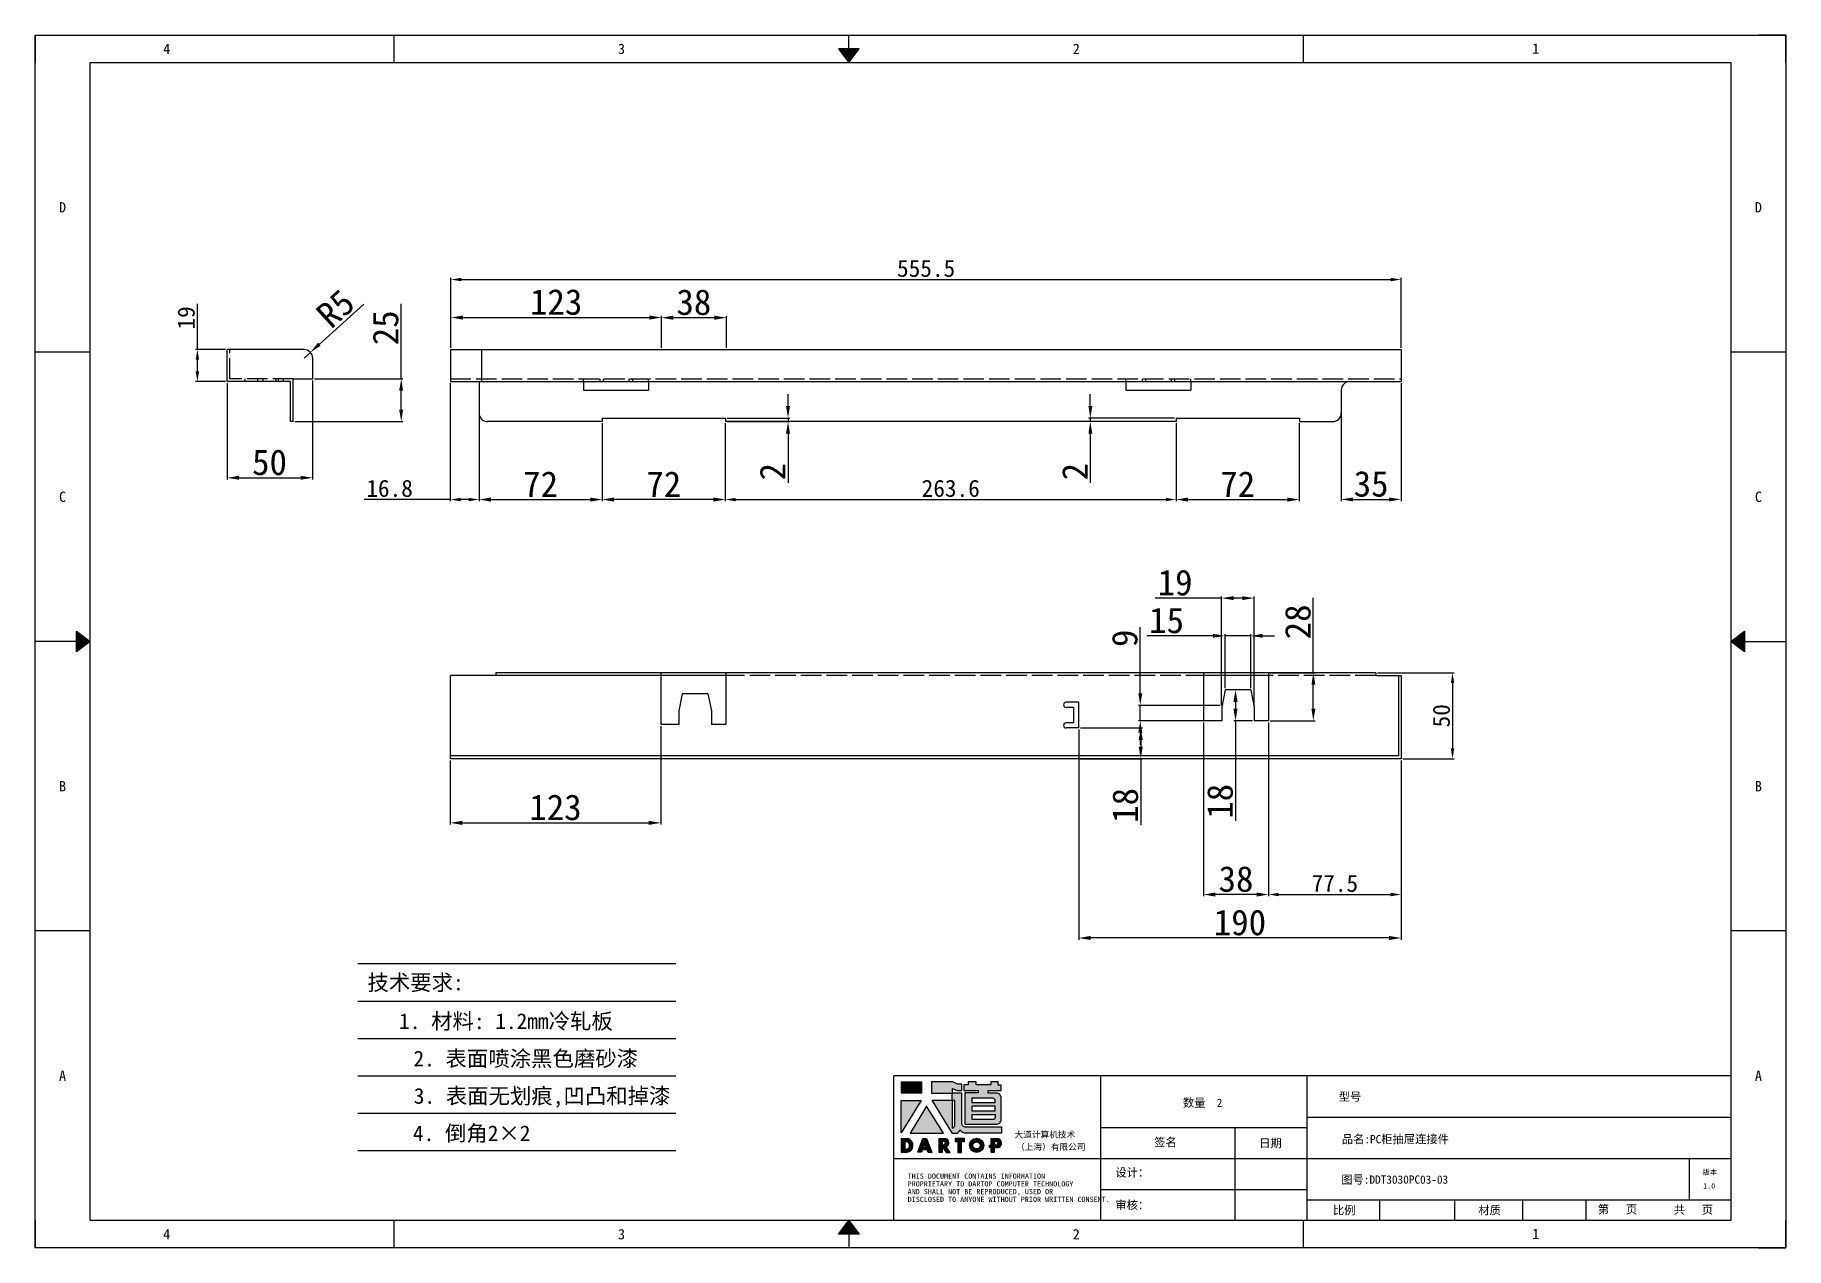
# Model space of a CAD drawing. Header units: millimetres. Extents: x 12436 to 30221, y 8547 to 23793.
# Drawn here: x 18095 to 19119, y 15008 to 15718 of the extents above; entities that cross this region are included whole.
import ezdxf
from ezdxf.enums import TextEntityAlignment as Align

# ---------------------------------------------------------------- set-up
doc = ezdxf.new("R2010")
doc.units = ezdxf.units.MM
doc.header["$PDSIZE"] = -1
doc.linetypes.add('ACAD_ISO02W100', pattern=[15, 12, -3])
doc.linetypes.add('DOT', pattern=[0.25, 0, -0.25])
for name, color, linetype in [('4', 7, 'Continuous'), ('FORMAT', 7, 'Continuous'), ('print', 30, 'Continuous')]:
    doc.layers.add(name, color=color, linetype=linetype)
doc.styles.add('Dartop', font='SIMFANG.TTF')
doc.styles.add('HZ', font='SimSun.ttf')
doc.styles.add('hzHT', font='SIMHEI.TTF')
doc.dimstyles.new('副本 (3) ISO-25', dxfattribs={"dimtxt": 15, "dimasz": 7, "dimexe": 1, "dimexo": 1, "dimgap": 1.524, "dimtad": 1, "dimdec": 0, "dimzin": 0, "dimdsep": 46, "dimtxsty": 'Standard', "dimcen": 2.5, "dimclrd": 4, "dimclre": 4, "dimclrt": 4, "dimadec": 0, "dimazin": 0, "dimtfac": 1, "dimtdec": 0, "dimtmove": 0, "dimatfit": 3, "dimfxl": 1, "dimtzin": 0, "dimarcsym": 0})
doc.dimstyles.new('副本 ISO-25', dxfattribs={"dimtxt": 10, "dimasz": 6, "dimexe": 1, "dimexo": 1, "dimgap": 1.524, "dimtad": 1, "dimdec": 1, "dimzin": 0, "dimdsep": 46, "dimtxsty": 'Standard', "dimcen": 2.5, "dimclrd": 4, "dimclre": 4, "dimclrt": 4, "dimadec": 0, "dimazin": 0, "dimtfac": 1, "dimtdec": 1, "dimtmove": 0, "dimatfit": 3, "dimfxl": 1, "dimtzin": 0, "dimarcsym": 0})

msp = doc.modelspace()

# ---------------------------------------------------------------- texts
at = {"color": 0}
for s, height, style, p in [('4', 6.043, 'Dartop', (18171.798, 15709.498)), ('3', 6.043, 'Dartop', (18437.699, 15709.498)), ('2', 6.043, 'Dartop', (18703.6, 15709.498)), ('1', 6.043, 'Dartop', (18972.256, 15709.689)), ('D', 6.043, 'Dartop', (18110.898, 15616.835)), ('D', 6.043, 'Dartop', (19102.452, 15616.835)), ('C', 6.043, 'Dartop', (18110.898, 15447.625)), ('C', 6.043, 'Dartop', (19102.452, 15447.625)), ('B', 6.043, 'Dartop', (18110.898, 15278.416)), ('B', 6.043, 'Dartop', (19102.452, 15278.416)), ('A', 6.043, 'Dartop', (18110.898, 15109.206)), ('A', 6.043, 'Dartop', (19102.452, 15109.206)), ('数量  2', 4.8346, 'hzHT', (18777.483, 15093.358)), ('型号', 4.8346, 'hzHT', (18863.648, 15096.908)), ('签名', 4.8346, 'hzHT', (18755.766, 15070.318)), ('日期', 4.8346, 'hzHT', (18817.111, 15069.723)), ('品名:PC柜抽屉连接件  ', 4.83457, 'hzHT', (18893.479, 15072.09)), ('图号:DDT3030PC03-03', 4.83457, 'hzHT', (18889.805, 15048.459)), ('版本', 3.0216, 'hzHT', (19074.017, 15052.838)), ('1.0', 3.0216, 'Dartop', (19073.654, 15044.763)), ('比例', 4.8346, 'hzHT', (18860.277, 15030.518)), ('材质', 4.8346, 'hzHT', (18945.277, 15030.518)), ('第   页', 4.8346, 'hzHT', (19020.064, 15031.02)), ('共   页', 4.8346, 'hzHT', (19064.473, 15030.844)), ('4', 6.043, 'Dartop', (18171.798, 15016.543)), ('3', 6.043, 'Dartop', (18437.699, 15016.543)), ('2', 6.043, 'Dartop', (18703.6, 15016.543)), ('1', 6.043, 'Dartop', (18972.256, 15016.735))]:
    msp.add_text(s, height=height, dxfattribs=dict(at, style=style)).set_placement(p, align=Align.MIDDLE_CENTER)
at = {"style": 'HZ'}
for s, p in [('技术要求:', (18317.308, 15163.667)), ('     1. 材料: 1.2mm冷轧板      ', (18373.255, 15141.073)), ('    2. 表面喷涂黑色磨砂漆', (18369.255, 15119.233)), ('3. 表面无划痕,凹凸和掉漆', (18391.278, 15097.393)), ('4. 倒角2×2         ', (18378.181, 15075.553))]:
    msp.add_text(s, height=9.1728, dxfattribs=at).set_placement(p, align=Align.MIDDLE_CENTER)
at = {"color": 0, "style": 'hzHT'}
for s, height, p in [('THIS DOCUMENT CONTAINS INFORMATION', 3.0216, (18604.994, 15048.985)), ('设计：', 4.8346, (18726.479, 15050.176)), ('AND SHALL NOT BE REPRODUCED, USED OR', 3.0216, (18604.994, 15039.921)), ('PROPRIETARY TO DARTOP COMPUTER TECHNOLOGY', 3.0216, (18604.994, 15044.453)), ('DISCLOSED TO ANYONE WITHOUT PRIOR WRITTEN CONSENT.', 3.0216, (18604.994, 15035.388)), ('审核：', 4.8346, (18726.407, 15031.138))]:
    msp.add_text(s, height=height, dxfattribs=at).set_placement(p)
at = {"layer": '4', "color": 0, "style": 'hzHT'}
for s, p in [('大道计算机技术', (18667.489, 15072.985)), ('（上海）有限公司', (18668.402, 15065.759))]:
    msp.add_text(s, height=3.6259, dxfattribs=at).set_placement(p)

# ---------------------------------------------------------------- blocks, each defined once
blk = doc.blocks.new('*D180')
at = {"layer": 'Defpoints', "color": 0}
for p in [(18461, 15552.4), (18461, 15548.4), (18338, 15533.7)]:
    blk.add_point(p, dxfattribs=at)
at = {"layer": 'FORMAT', "color": 4, "lineweight": -2}
for p, q in [((18338, 15534.7), (18338, 15553.4)), ((18345, 15552.4), (18454, 15552.4)), ((18461, 15549.4), (18461, 15553.4))]:
    blk.add_line(p, q, dxfattribs=at)
at = {"layer": 'FORMAT', "color": 4}
for points in [[(18345, 15553.6), (18345, 15551.2), (18338, 15552.4)], [(18454, 15553.6), (18454, 15551.2), (18461, 15552.4)]]:
    blk.add_solid(points, dxfattribs=at)
at = {"layer": 'FORMAT', "color": 4, "insert": (18399.5, 15561.4), "char_height": 15, "attachment_point": 5}
blk.add_mtext('123', dxfattribs=at)
blk = doc.blocks.new('*D181')
at = {"layer": 'Defpoints', "color": 0}
for p in [(18893.5, 15574.6), (18338, 15533.7), (18893.5, 15533.7)]:
    blk.add_point(p, dxfattribs=at)
at = {"layer": 'FORMAT', "color": 4, "lineweight": -2}
for p, q in [((18338, 15534.7), (18338, 15575.6)), ((18344, 15574.6), (18887.5, 15574.6)), ((18893.5, 15534.7), (18893.5, 15575.6))]:
    blk.add_line(p, q, dxfattribs=at)
at = {"layer": 'FORMAT', "color": 4}
for points in [[(18344, 15575.6), (18344, 15573.6), (18338, 15574.6)], [(18887.5, 15575.6), (18887.5, 15573.6), (18893.5, 15574.6)]]:
    blk.add_solid(points, dxfattribs=at)
at = {"layer": 'FORMAT', "color": 4, "insert": (18615.8, 15581.1), "char_height": 10, "attachment_point": 5}
blk.add_mtext('555.5', dxfattribs=at)
blk = doc.blocks.new('*D156')
at = {"layer": 'Defpoints', "color": 0}
for p in [(18461, 15552.3), (18461, 15533.6), (18499, 15533.7)]:
    blk.add_point(p, dxfattribs=at)
at = {"layer": 'FORMAT', "color": 4, "lineweight": -2}
for p, q in [((18461, 15534.6), (18461, 15553.3)), ((18492, 15552.3), (18468, 15552.3)), ((18499, 15534.7), (18499, 15553.3))]:
    blk.add_line(p, q, dxfattribs=at)
at = {"layer": 'FORMAT', "color": 4}
for points in [[(18468, 15553.5), (18468, 15551.1), (18461, 15552.3)], [(18492, 15553.5), (18492, 15551.1), (18499, 15552.3)]]:
    blk.add_solid(points, dxfattribs=at)
at = {"layer": 'FORMAT', "color": 4, "insert": (18480, 15561.3), "char_height": 15, "attachment_point": 5}
blk.add_mtext('38', dxfattribs=at)
blk = doc.blocks.new('*D182')
at = {"layer": 'Defpoints', "color": 0}
for p in [(18426.4, 15491.6), (18498.4, 15491.6), (18426.4, 15446)]:
    blk.add_point(p, dxfattribs=at)
at = {"layer": 'FORMAT', "color": 4, "lineweight": -2}
for p, q in [((18426.4, 15490.6), (18426.4, 15445)), ((18498.4, 15490.6), (18498.4, 15445)), ((18491.4, 15446), (18433.4, 15446))]:
    blk.add_line(p, q, dxfattribs=at)
at = {"layer": 'FORMAT', "color": 4}
for points in [[(18433.4, 15447.2), (18433.4, 15444.8), (18426.4, 15446)], [(18491.4, 15447.2), (18491.4, 15444.8), (18498.4, 15446)]]:
    blk.add_solid(points, dxfattribs=at)
at = {"layer": 'FORMAT', "color": 4, "insert": (18462.4, 15455), "char_height": 15, "attachment_point": 5}
blk.add_mtext('72', dxfattribs=at)
blk = doc.blocks.new('*D183')
at = {"layer": 'Defpoints', "color": 0}
for p in [(18711.8, 15491.6), (18733.6, 15491.6), (18762, 15493.6)]:
    blk.add_point(p, dxfattribs=at)
at = {"layer": 'FORMAT', "color": 4, "lineweight": -2}
for p, q in [((18711.8, 15500.6), (18711.8, 15507.6)), ((18761, 15493.6), (18710.8, 15493.6)), ((18732.6, 15491.6), (18710.8, 15491.6)), ((18711.8, 15493.6), (18711.8, 15491.6)), ((18711.8, 15484.6), (18711.8, 15455.8))]:
    blk.add_line(p, q, dxfattribs=at)
at = {"layer": 'FORMAT', "color": 4}
for points in [[(18710.7, 15500.6), (18713, 15500.6), (18711.8, 15493.6)], [(18710.7, 15484.6), (18713, 15484.6), (18711.8, 15491.6)]]:
    blk.add_solid(points, dxfattribs=at)
at = {"layer": 'FORMAT', "color": 4, "insert": (18702.8, 15462.3), "char_height": 15, "attachment_point": 5, "rotation": 90}
blk.add_mtext('2', dxfattribs=at)
blk = doc.blocks.new('A$C022F0969')
for p, q in [((0, 45), (0, 0)), ((17.1, 50), (5, 50)), ((17.1, 38.6), (17.1, 50)), ((42.1, 38.6), (17.1, 38.6)), ((18.7, 37), (18.7, 0)), ((42.1, 37), (18.7, 37)), ((42.1, 38.6), (42.1, 37)), ((18.7, 0), (0, 0))]:
    blk.add_line(p, q)
at = {"color": 6, "linetype": 'ACAD_ISO02W100'}
for p, q in [((17.1, 38.6), (17.1, 1.6)), ((18.7, 33), (17.1, 33)), ((18.7, 30), (17.1, 30)), ((18.7, 28.6), (17.1, 28.6)), ((18.7, 21), (17.1, 21)), ((18.7, 18), (17.1, 18)), ((18.7, 10.6), (17.1, 10.6)), ((17.1, 1.6), (0, 1.6))]:
    blk.add_line(p, q, dxfattribs=at)
blk.add_arc((5, 45), 5, 90, 180)
blk = doc.blocks.new('*D240')
at = {"layer": 'Defpoints', "color": 0}
for p in [(18878.7, 15344.7), (18893.5, 15294.5), (18923.6, 15294.5)]:
    blk.add_point(p, dxfattribs=at)
at = {"layer": 'FORMAT', "color": 4, "lineweight": -2}
for p, q in [((18879.7, 15344.7), (18924.6, 15344.7)), ((18923.6, 15338.7), (18923.6, 15300.5)), ((18894.5, 15294.5), (18924.6, 15294.5))]:
    blk.add_line(p, q, dxfattribs=at)
at = {"layer": 'FORMAT', "color": 4}
for points in [[(18922.6, 15338.7), (18924.6, 15338.7), (18923.6, 15344.7)], [(18922.6, 15300.5), (18924.6, 15300.5), (18923.6, 15294.5)]]:
    blk.add_solid(points, dxfattribs=at)
at = {"layer": 'FORMAT', "color": 4, "insert": (18917.1, 15319.6), "char_height": 10, "attachment_point": 5, "rotation": 90}
blk.add_mtext('50', dxfattribs=at)
blk = doc.blocks.new('*D241')
at = {"layer": 'Defpoints', "color": 0}
for p in [(18805.6, 15334.7), (18796.7, 15316.7), (18807.6, 15316.7)]:
    blk.add_point(p, dxfattribs=at)
at = {"layer": 'FORMAT', "color": 4, "lineweight": -2}
for p, q in [((18804.6, 15334.7), (18795.7, 15334.7)), ((18796.7, 15327.7), (18796.7, 15323.7)), ((18806.6, 15316.7), (18795.7, 15316.7)), ((18796.7, 15316.7), (18796.7, 15258.1))]:
    blk.add_line(p, q, dxfattribs=at)
at = {"layer": 'FORMAT', "color": 4}
for points in [[(18795.5, 15327.7), (18797.9, 15327.7), (18796.7, 15334.7)], [(18795.5, 15323.7), (18797.9, 15323.7), (18796.7, 15316.7)]]:
    blk.add_solid(points, dxfattribs=at)
at = {"layer": 'FORMAT', "color": 4, "insert": (18787.7, 15269.6), "char_height": 15, "attachment_point": 5, "rotation": 90}
blk.add_mtext('18', dxfattribs=at)
blk = doc.blocks.new('*D242')
at = {"layer": 'Defpoints', "color": 0}
for p in [(18816, 15344.7), (18816, 15316.7), (18842.2, 15316.7)]:
    blk.add_point(p, dxfattribs=at)
at = {"layer": 'FORMAT', "color": 4, "lineweight": -2}
for p, q in [((18842.2, 15344.7), (18842.2, 15388.5)), ((18817, 15344.7), (18843.2, 15344.7)), ((18842.2, 15323.7), (18842.2, 15337.7)), ((18817, 15316.7), (18843.2, 15316.7))]:
    blk.add_line(p, q, dxfattribs=at)
at = {"layer": 'FORMAT', "color": 4}
for points in [[(18841.1, 15337.7), (18843.4, 15337.7), (18842.2, 15344.7)], [(18841.1, 15323.7), (18843.4, 15323.7), (18842.2, 15316.7)]]:
    blk.add_solid(points, dxfattribs=at)
at = {"layer": 'FORMAT', "color": 4, "insert": (18833.2, 15374.5), "char_height": 15, "attachment_point": 5, "rotation": 90}
blk.add_mtext('28', dxfattribs=at)
blk = doc.blocks.new('*D243')
at = {"layer": 'Defpoints', "color": 0}
for p in [(18778, 15316.7), (18816, 15316.7), (18778, 15215.1)]:
    blk.add_point(p, dxfattribs=at)
at = {"layer": 'FORMAT', "color": 4, "lineweight": -2}
for p, q in [((18778, 15315.7), (18778, 15214.1)), ((18816, 15315.7), (18816, 15214.1)), ((18809, 15215.1), (18785, 15215.1))]:
    blk.add_line(p, q, dxfattribs=at)
at = {"layer": 'FORMAT', "color": 4}
for points in [[(18785, 15216.3), (18785, 15213.9), (18778, 15215.1)], [(18809, 15216.3), (18809, 15213.9), (18816, 15215.1)]]:
    blk.add_solid(points, dxfattribs=at)
at = {"layer": 'FORMAT', "color": 4, "insert": (18797, 15224.1), "char_height": 15, "attachment_point": 5}
blk.add_mtext('38', dxfattribs=at)
blk = doc.blocks.new('*D244')
at = {"layer": 'Defpoints', "color": 0}
for p in [(18705.1, 15312.5), (18705.1, 15294.5), (18741.3, 15294.5)]:
    blk.add_point(p, dxfattribs=at)
at = {"layer": 'FORMAT', "color": 4, "lineweight": -2}
for p, q in [((18706.1, 15312.5), (18742.3, 15312.5)), ((18741.3, 15305.5), (18741.3, 15301.5)), ((18706.1, 15294.5), (18742.3, 15294.5)), ((18741.3, 15294.5), (18741.3, 15255.7))]:
    blk.add_line(p, q, dxfattribs=at)
at = {"layer": 'FORMAT', "color": 4}
for points in [[(18740.1, 15305.5), (18742.5, 15305.5), (18741.3, 15312.5)], [(18740.1, 15301.5), (18742.5, 15301.5), (18741.3, 15294.5)]]:
    blk.add_solid(points, dxfattribs=at)
at = {"layer": 'FORMAT', "color": 4, "insert": (18732.3, 15267.2), "char_height": 15, "attachment_point": 5, "rotation": 90}
blk.add_mtext('18', dxfattribs=at)
blk = doc.blocks.new('*D246')
at = {"layer": 'Defpoints', "color": 0}
for p in [(18705.1, 15312.5), (18893.5, 15294.5), (18705.1, 15189.7)]:
    blk.add_point(p, dxfattribs=at)
at = {"layer": 'FORMAT', "color": 4, "lineweight": -2}
for p, q in [((18705.1, 15311.5), (18705.1, 15188.7)), ((18893.5, 15293.5), (18893.5, 15188.7)), ((18886.5, 15189.7), (18712.1, 15189.7))]:
    blk.add_line(p, q, dxfattribs=at)
at = {"layer": 'FORMAT', "color": 4}
for points in [[(18712.1, 15190.9), (18712.1, 15188.5), (18705.1, 15189.7)], [(18886.5, 15190.9), (18886.5, 15188.5), (18893.5, 15189.7)]]:
    blk.add_solid(points, dxfattribs=at)
at = {"layer": 'FORMAT', "color": 4, "insert": (18799.3, 15198.7), "char_height": 15, "attachment_point": 5}
blk.add_mtext('190', dxfattribs=at)
blk = doc.blocks.new('*D255')
at = {"layer": 'Defpoints', "color": 0}
for p in [(18460.6, 15314.5), (18337.6, 15294.5), (18460.6, 15257)]:
    blk.add_point(p, dxfattribs=at)
at = {"layer": 'FORMAT', "color": 4, "lineweight": -2}
for p, q in [((18460.6, 15313.5), (18460.6, 15256)), ((18337.6, 15293.5), (18337.6, 15256)), ((18344.6, 15257), (18453.6, 15257))]:
    blk.add_line(p, q, dxfattribs=at)
at = {"layer": 'FORMAT', "color": 4}
for points in [[(18344.6, 15258.2), (18344.6, 15255.8), (18337.6, 15257)], [(18453.6, 15258.2), (18453.6, 15255.8), (18460.6, 15257)]]:
    blk.add_solid(points, dxfattribs=at)
at = {"layer": 'FORMAT', "color": 4, "insert": (18399.1, 15266), "char_height": 15, "attachment_point": 5}
blk.add_mtext('123', dxfattribs=at)
blk = doc.blocks.new('*D247')
at = {"layer": 'Defpoints', "color": 0}
for p in [(18816, 15316.7), (18893.5, 15294.5), (18893.5, 15215.1)]:
    blk.add_point(p, dxfattribs=at)
at = {"layer": 'FORMAT', "color": 4, "lineweight": -2}
for p, q in [((18816, 15315.7), (18816, 15214.1)), ((18893.5, 15293.5), (18893.5, 15214.1)), ((18822, 15215.1), (18887.5, 15215.1))]:
    blk.add_line(p, q, dxfattribs=at)
at = {"layer": 'FORMAT', "color": 4}
for points in [[(18822, 15216.1), (18822, 15214.1), (18816, 15215.1)], [(18887.5, 15216.1), (18887.5, 15214.1), (18893.5, 15215.1)]]:
    blk.add_solid(points, dxfattribs=at)
at = {"layer": 'FORMAT', "color": 4, "insert": (18854.8, 15221.6), "char_height": 10, "attachment_point": 5}
blk.add_mtext('77.5', dxfattribs=at)
blk = doc.blocks.new('*U139')
at = {"color": 254, "linetype": 'Continuous', "extrusion": (0, 0, -1)}
for points in [[(-17, 0.333), (-16.812, 0.25), (-17, 0.5)], [(-17, 0.333), (-17.188, 0.25), (-16.812, 0.25)], [(-17, 0.333), (-17, 0.5), (-17.188, 0.25)]]:
    blk.add_solid(points, dxfattribs=at)
blk = doc.blocks.new('*U138')
at = {"color": 254, "linetype": 'Continuous', "extrusion": (0, 0, -1)}
for points in [[(-33.167, 11), (-33, 11), (-33.25, 11.188)], [(-33.167, 11), (-33.25, 11.188), (-33.25, 10.812)], [(-33.167, 11), (-33.25, 10.812), (-33, 11)]]:
    blk.add_solid(points, dxfattribs=at)
blk = doc.blocks.new('*U140')
at = {"color": 254, "linetype": 'Continuous'}
for points in [[(17, 21.667), (17.188, 21.75), (16.812, 21.75)], [(17, 21.667), (16.812, 21.75), (17, 21.5)], [(17, 21.667), (17, 21.5), (17.188, 21.75)]]:
    blk.add_solid(points, dxfattribs=at)
blk = doc.blocks.new('*U137')
at = {"color": 254, "linetype": 'Continuous', "extrusion": (0, 0, -1)}
for points in [[(-0.833, 11), (-0.75, 10.812), (-0.75, 11.188)], [(-0.833, 11), (-0.75, 11.188), (-1, 11)], [(-0.833, 11), (-1, 11), (-0.75, 10.812)]]:
    blk.add_solid(points, dxfattribs=at)
blk = doc.blocks.new('dadao')
for p, q in [((48, 19.2), (44.9, 10.4)), ((44.9, 10.4), (51.2, 10.4)), ((51.2, 10.4), (48, 19.2))]:
    blk.add_line(p, q)
for points in [[(41.8, 121.6), (41.8, 143.7), (-0.4, 143.7), (-0.4, 121.6), (41.8, 121.6)], [(104.8, 122), (104.8, 130.3), (114.1, 126.3), (124.2, 126.3), (124.2, 139.6), (115.9, 139.6), (105.1, 143.9), (61.5, 143.9)], [(61.7, 144), (61.7, 121.3), (103.9, 121.3)], [(113.4, 38.7), (105.1, 38.7), (63, 106.5), (103.9, 106.5), (103.9, 120.9), (103.9, 121.3)], [(109.7, 53.6), (109.7, 106.2), (104.3, 106.2), (104.3, 50.4), (106.6, 50.4)], [(144.6, 94.4), (144.6, 84.8), (192, 84.8), (192, 94.1), (144.9, 94.1)], [(120.2, 45), (119.5, 45), (119.5, 44.6)], [(0, 28), (0, 0), (11.8, 0)], [(0.1, 28), (14, 28)], [(7.1, 21.8), (7.1, 6.1), (12, 6.1)], [(7.1, 21.8), (11.4, 21.8)], [(76.8, 28.2), (76.8, 0), (84.1, 0), (84.1, 11.1), (91.6, -0.1), (100.3, -0.1), (91.7, 11.1)], [(76.8, 28.2), (90.6, 28.2)], [(84, 22.7), (84, 15.3), (87.2, 15.3)], [(84, 22.7), (87.3, 22.7)], [(183.7, 0), (183.7, 9.6), (180.6, 9.6), (180.6, 14.9), (183.8, 14.9), (183.8, 28.1), (196.1, 28.1), (196.5, 28.1)], [(183.7, 0), (190.9, 0), (190.9, 9.6), (198.8, 9.6)], [(194.9, 22.3), (190.8, 22.3), (190.8, 15), (194.4, 15)]]:
    blk.add_lwpolyline(points)
blk.add_lwpolyline([(137.1, 144.2), (137.1, 137.9), (128.3, 137.9), (128.3, 126.5), (157.3, 126.5), (157.3, 121.5), (130.3, 121.5), (130.3, 57.5), (194.4, 57.5, 0.414214), (204.4, 67.5), (204.4, 111.3, 0.414214), (194.4, 121.3), (177.5, 121.3), (177.5, 126.3), (204.7, 126.3), (204.7, 137.7), (198.2, 137.7), (198.2, 143.9), (183.3, 143.9), (183.3, 138), (153, 138), (153, 144.2), (137.1, 144.2)], format="xyb", close=True)
for points in [[(104.8, 122), (123.4, 122), (123.4, 60, 0.414214), (131.4, 52), (204.8, 52), (204.8, 39.1), (131.7, 39.1)], [(144.3, 110.8), (144.3, 101.8), (192.3, 101.8), (192.3, 105.5, 0.414214), (187.3, 110.5), (144.3, 110.5)], [(144.6, 77), (144.6, 67.5), (187.6, 67.5, 0.414214), (192.6, 72.5), (192.6, 76.4), (144.6, 76.4)]]:
    blk.add_lwpolyline(points, format="xyb")
for points in [[(-0.3, 106.2), (40.4, 106.2), (-0.3, 39.7), (-0.3, 106.2)], [(51.7, 94.1), (18.4, 39.3), (86.2, 39.3)], [(43.8, 28.2), (51.8, 28.2), (62.6, -0.1), (55, -0.1), (53.2, 5), (42.9, 5), (41.1, 0), (33.6, 0)], [(110, 28.1), (110, 21.9), (116, 21.9), (116, -0.1), (123.2, -0.1), (123.2, 22), (129.2, 22), (129.2, 28.1), (110, 28.1)]]:
    blk.add_lwpolyline(points, close=True)
for radius in [14.5, 7.44]:
    blk.add_circle((154.2, 14.2), radius)
for centre, radius, start, end in [((99.2, 60.7), 12.6, 305.6399, 325.969), ((111.6, 46.7), 8.19, 282.9811, 347.6627), ((136, 61.7), 22.9, 226.7358, 259.3209), ((8.5, 13.9), 8.49, 294.2143, 69.7177), ((9.6, 14.2), 14.4, 278.6604, 72.3203), ((86.4, 19), 3.8, 282.527, 76.7196), ((88.6, 19.4), 8.95, 290.6073, 77.2124), ((193.7, 18.7), 3.8, 280.9891, 72.5513), ((195.7, 18.6), 9.51, 288.8959, 85.2442)]:
    blk.add_arc(centre, radius, start, end)
blk = doc.blocks.new('*D249')
at = {"layer": 'Defpoints', "color": 0}
for p in [(18498.4, 15493.6), (18498.4, 15491.6), (18535.1, 15493.6)]:
    blk.add_point(p, dxfattribs=at)
at = {"layer": 'FORMAT', "color": 4, "lineweight": -2}
for p, q in [((18535.1, 15500.6), (18535.1, 15507.6)), ((18499.4, 15493.6), (18536.1, 15493.6)), ((18499.4, 15491.6), (18536.1, 15491.6)), ((18535.1, 15493.6), (18535.1, 15491.6)), ((18535.1, 15484.6), (18535.1, 15455.8))]:
    blk.add_line(p, q, dxfattribs=at)
at = {"layer": 'FORMAT', "color": 4}
for points in [[(18533.9, 15500.6), (18536.2, 15500.6), (18535.1, 15493.6)], [(18533.9, 15484.6), (18536.2, 15484.6), (18535.1, 15491.6)]]:
    blk.add_solid(points, dxfattribs=at)
at = {"layer": 'FORMAT', "color": 4, "insert": (18526, 15462.3), "char_height": 15, "attachment_point": 5, "rotation": 90}
blk.add_mtext('2', dxfattribs=at)
blk = doc.blocks.new('*D250')
at = {"layer": 'Defpoints', "color": 0}
for p in [(18337.6, 15515), (18354.4, 15496.6), (18354.4, 15446)]:
    blk.add_point(p, dxfattribs=at)
at = {"layer": 'FORMAT', "color": 4, "lineweight": -2}
for p, q in [((18337.6, 15514), (18337.6, 15445)), ((18354.4, 15495.6), (18354.4, 15445)), ((18337.6, 15446), (18287.3, 15446)), ((18348.4, 15446), (18343.6, 15446))]:
    blk.add_line(p, q, dxfattribs=at)
at = {"layer": 'FORMAT', "color": 4}
for points in [[(18343.6, 15447), (18343.6, 15445), (18337.6, 15446)], [(18348.4, 15447), (18348.4, 15445), (18354.4, 15446)]]:
    blk.add_solid(points, dxfattribs=at)
at = {"layer": 'FORMAT', "color": 4, "insert": (18302.1, 15452.5), "char_height": 10, "attachment_point": 5}
blk.add_mtext('16.8', dxfattribs=at)
blk = doc.blocks.new('*D251')
at = {"layer": 'Defpoints', "color": 0}
for p in [(18354.4, 15496.6), (18426.4, 15491.6), (18426.4, 15446)]:
    blk.add_point(p, dxfattribs=at)
at = {"layer": 'FORMAT', "color": 4, "lineweight": -2}
for p, q in [((18354.4, 15495.6), (18354.4, 15445)), ((18426.4, 15490.6), (18426.4, 15445)), ((18361.4, 15446), (18419.4, 15446))]:
    blk.add_line(p, q, dxfattribs=at)
at = {"layer": 'FORMAT', "color": 4}
for points in [[(18361.4, 15447.2), (18361.4, 15444.8), (18354.4, 15446)], [(18419.4, 15447.2), (18419.4, 15444.8), (18426.4, 15446)]]:
    blk.add_solid(points, dxfattribs=at)
at = {"layer": 'FORMAT', "color": 4, "insert": (18390.4, 15455), "char_height": 15, "attachment_point": 5}
blk.add_mtext('72', dxfattribs=at)
blk = doc.blocks.new('*D252')
at = {"layer": 'Defpoints', "color": 0}
for p in [(18498.4, 15491.6), (18762, 15491.6), (18762, 15446)]:
    blk.add_point(p, dxfattribs=at)
at = {"layer": 'FORMAT', "color": 4, "lineweight": -2}
for p, q in [((18498.4, 15490.6), (18498.4, 15445)), ((18762, 15490.6), (18762, 15445)), ((18504.4, 15446), (18756, 15446))]:
    blk.add_line(p, q, dxfattribs=at)
at = {"layer": 'FORMAT', "color": 4}
for points in [[(18504.4, 15447), (18504.4, 15445), (18498.4, 15446)], [(18756, 15447), (18756, 15445), (18762, 15446)]]:
    blk.add_solid(points, dxfattribs=at)
at = {"layer": 'FORMAT', "color": 4, "insert": (18630.2, 15452.5), "char_height": 10, "attachment_point": 5}
blk.add_mtext('263.6', dxfattribs=at)
blk = doc.blocks.new('*D253')
at = {"layer": 'Defpoints', "color": 0}
for p in [(18762, 15491.6), (18834, 15491.6), (18834, 15446)]:
    blk.add_point(p, dxfattribs=at)
at = {"layer": 'FORMAT', "color": 4, "lineweight": -2}
for p, q in [((18762, 15490.6), (18762, 15445)), ((18834, 15490.6), (18834, 15445)), ((18769, 15446), (18827, 15446))]:
    blk.add_line(p, q, dxfattribs=at)
at = {"layer": 'FORMAT', "color": 4}
for points in [[(18769, 15447.2), (18769, 15444.8), (18762, 15446)], [(18827, 15447.2), (18827, 15444.8), (18834, 15446)]]:
    blk.add_solid(points, dxfattribs=at)
at = {"layer": 'FORMAT', "color": 4, "insert": (18798, 15455), "char_height": 15, "attachment_point": 5}
blk.add_mtext('72', dxfattribs=at)
blk = doc.blocks.new('*D254')
at = {"layer": 'Defpoints', "color": 0}
for p in [(18893.5, 15515), (18858.5, 15505.8), (18893.5, 15446.1)]:
    blk.add_point(p, dxfattribs=at)
at = {"layer": 'FORMAT', "color": 4, "lineweight": -2}
for p, q in [((18893.5, 15514), (18893.5, 15445.1)), ((18858.5, 15504.8), (18858.5, 15445.1)), ((18865.5, 15446.1), (18886.5, 15446.1))]:
    blk.add_line(p, q, dxfattribs=at)
at = {"layer": 'FORMAT', "color": 4}
for points in [[(18865.5, 15447.2), (18865.5, 15444.9), (18858.5, 15446.1)], [(18886.5, 15447.2), (18886.5, 15444.9), (18893.5, 15446.1)]]:
    blk.add_solid(points, dxfattribs=at)
at = {"layer": 'FORMAT', "color": 4, "insert": (18876, 15455.1), "char_height": 15, "attachment_point": 5}
blk.add_mtext('35', dxfattribs=at)
blk = doc.blocks.new('*D256')
at = {"layer": 'Defpoints', "color": 0}
for p in [(18257.1, 15516.6), (18308.9, 15516.6), (18245.7, 15491.6)]:
    blk.add_point(p, dxfattribs=at)
at = {"layer": 'FORMAT', "color": 4, "lineweight": -2}
for p, q in [((18308.9, 15516.6), (18308.9, 15560.4)), ((18258.1, 15516.6), (18309.9, 15516.6)), ((18308.9, 15498.6), (18308.9, 15509.6)), ((18246.7, 15491.6), (18309.9, 15491.6))]:
    blk.add_line(p, q, dxfattribs=at)
at = {"layer": 'FORMAT', "color": 4}
for points in [[(18307.7, 15509.6), (18310, 15509.6), (18308.9, 15516.6)], [(18307.7, 15498.6), (18310, 15498.6), (18308.9, 15491.6)]]:
    blk.add_solid(points, dxfattribs=at)
at = {"layer": 'FORMAT', "color": 4, "insert": (18299.8, 15546.4), "char_height": 15, "attachment_point": 5, "rotation": 90}
blk.add_mtext('25', dxfattribs=at)
blk = doc.blocks.new('*D257')
at = {"layer": 'Defpoints', "color": 0}
for p in [(18255.8, 15532), (18252.1, 15528.7)]:
    blk.add_point(p, dxfattribs=at)
at = {"layer": 'FORMAT', "color": 4, "lineweight": -2}
for p, q in [((18287, 15560.3), (18261, 15536.7)), ((18252.1, 15528.7), (18255.8, 15532))]:
    blk.add_line(p, q, dxfattribs=at)
at = {"layer": 'FORMAT', "color": 4}
blk.add_solid([(18260.2, 15537.6), (18261.8, 15535.9), (18255.8, 15532)], dxfattribs=at)
at = {"layer": 'FORMAT', "color": 4, "insert": (18270.5, 15557.6), "char_height": 15, "attachment_point": 5, "rotation": 42.2707}
blk.add_mtext('R5', dxfattribs=at)
blk = doc.blocks.new('*D258')
at = {"layer": 'Defpoints', "color": 0}
for p in [(18207.1, 15515), (18257.1, 15516.6), (18257.1, 15458.7)]:
    blk.add_point(p, dxfattribs=at)
at = {"layer": 'FORMAT', "color": 4, "lineweight": -2}
for p, q in [((18207.1, 15514), (18207.1, 15457.7)), ((18257.1, 15515.6), (18257.1, 15457.7)), ((18214.1, 15458.7), (18250.1, 15458.7))]:
    blk.add_line(p, q, dxfattribs=at)
at = {"layer": 'FORMAT', "color": 4}
for points in [[(18214.1, 15459.9), (18214.1, 15457.6), (18207.1, 15458.7)], [(18250.1, 15459.9), (18250.1, 15457.6), (18257.1, 15458.7)]]:
    blk.add_solid(points, dxfattribs=at)
at = {"layer": 'FORMAT', "color": 4, "insert": (18231.9, 15467.7), "char_height": 15, "attachment_point": 5}
blk.add_mtext('50', dxfattribs=at)
blk = doc.blocks.new('*D259')
at = {"layer": 'Defpoints', "color": 0}
for p in [(18189.7, 15533.7), (18207.1, 15533.7), (18207.1, 15515)]:
    blk.add_point(p, dxfattribs=at)
at = {"layer": 'FORMAT', "color": 4, "lineweight": -2}
for p, q in [((18189.7, 15533.7), (18189.7, 15560.4)), ((18206.1, 15533.7), (18188.7, 15533.7)), ((18189.7, 15521), (18189.7, 15527.7)), ((18206.1, 15515), (18188.7, 15515))]:
    blk.add_line(p, q, dxfattribs=at)
at = {"layer": 'FORMAT', "color": 4}
for points in [[(18188.7, 15527.7), (18190.7, 15527.7), (18189.7, 15533.7)], [(18188.7, 15521), (18190.7, 15521), (18189.7, 15515)]]:
    blk.add_solid(points, dxfattribs=at)
at = {"layer": 'FORMAT', "color": 4, "insert": (18183.2, 15552.2), "char_height": 10, "attachment_point": 5, "rotation": 90}
blk.add_mtext('19', dxfattribs=at)
blk = doc.blocks.new('*D260')
at = {"layer": 'Defpoints', "color": 0}
for p in [(18805.6, 15366.3), (18790.6, 15334.7), (18805.6, 15334.7)]:
    blk.add_point(p, dxfattribs=at)
at = {"layer": 'FORMAT', "color": 4, "lineweight": -2}
for p, q in [((18790.6, 15335.7), (18790.6, 15367.3)), ((18805.6, 15335.7), (18805.6, 15367.3)), ((18783.6, 15366.3), (18744.8, 15366.3)), ((18805.6, 15366.3), (18790.6, 15366.3)), ((18812.6, 15366.3), (18819.6, 15366.3))]:
    blk.add_line(p, q, dxfattribs=at)
at = {"layer": 'FORMAT', "color": 4}
for points in [[(18783.6, 15367.5), (18783.6, 15365.2), (18790.6, 15366.3)], [(18812.6, 15367.5), (18812.6, 15365.2), (18805.6, 15366.3)]]:
    blk.add_solid(points, dxfattribs=at)
at = {"layer": 'FORMAT', "color": 4, "insert": (18756.4, 15375.3), "char_height": 15, "attachment_point": 5}
blk.add_mtext('15', dxfattribs=at)
blk = doc.blocks.new('*D261')
at = {"layer": 'Defpoints', "color": 0}
for p in [(18807.6, 15388.4), (18788.6, 15324.7), (18807.6, 15324.7)]:
    blk.add_point(p, dxfattribs=at)
at = {"layer": 'FORMAT', "color": 4, "lineweight": -2}
for p, q in [((18788.6, 15388.4), (18749.8, 15388.4)), ((18788.6, 15325.7), (18788.6, 15389.4)), ((18800.6, 15388.4), (18795.6, 15388.4)), ((18807.6, 15325.7), (18807.6, 15389.4))]:
    blk.add_line(p, q, dxfattribs=at)
at = {"layer": 'FORMAT', "color": 4}
for points in [[(18795.6, 15389.5), (18795.6, 15387.2), (18788.6, 15388.4)], [(18800.6, 15389.5), (18800.6, 15387.2), (18807.6, 15388.4)]]:
    blk.add_solid(points, dxfattribs=at)
at = {"layer": 'FORMAT', "color": 4, "insert": (18761.4, 15397.4), "char_height": 15, "attachment_point": 5}
blk.add_mtext('19', dxfattribs=at)
blk = doc.blocks.new('*D374')
at = {"layer": 'Defpoints', "color": 0}
for p in [(18741, 15325.7), (18788.6, 15325.7), (18788.6, 15316.7)]:
    blk.add_point(p, dxfattribs=at)
at = {"layer": 'FORMAT', "color": 4, "lineweight": -2}
for p, q in [((18741, 15332.7), (18741, 15371.4)), ((18787.6, 15325.7), (18740, 15325.7)), ((18787.6, 15316.7), (18740, 15316.7)), ((18741, 15316.7), (18741, 15325.7)), ((18741, 15309.7), (18741, 15302.7))]:
    blk.add_line(p, q, dxfattribs=at)
at = {"layer": 'FORMAT', "color": 4}
for points in [[(18739.9, 15332.7), (18742.2, 15332.7), (18741, 15325.7)], [(18739.9, 15309.7), (18742.2, 15309.7), (18741, 15316.7)]]:
    blk.add_solid(points, dxfattribs=at)
at = {"layer": 'FORMAT', "color": 4, "insert": (18732, 15364.9), "char_height": 15, "attachment_point": 5, "rotation": 90}
blk.add_mtext('9', dxfattribs=at)

# ---------------------------------------------------------------- dimensions: what is measured, and where the dimension line sits
at = {"layer": 'FORMAT'}
for base, p1, p2, dimstyle, picture, middle in [((18893.541, 15574.595), (18338.041, 15533.661), (18893.541, 15533.661), '副本 ISO-25', '*D181', (18615.791, 15574.595)), ((18461.041, 15552.407), (18338.041, 15533.661), (18461.041, 15548.438), '副本 (3) ISO-25', '*D180', (18399.469, 15552.407)), ((18461.041, 15552.3), (18499.041, 15533.661), (18461.041, 15533.561), '副本 (3) ISO-25', '*D156', (18480.041, 15552.3)), ((18257.144, 15458.724), (18207.144, 15515.011), (18257.144, 15516.611), '副本 (3) ISO-25', '*D258', (18231.916, 15458.724)), ((18354.441, 15446.015), (18337.641, 15515.011), (18354.441, 15496.611), '副本 ISO-25', '*D250', (18302.117, 15446.015)), ((18426.441, 15446.015), (18354.441, 15496.611), (18426.441, 15491.611), '副本 (3) ISO-25', '*D251', (18390.441, 15446.015)), ((18807.641, 15388.367), (18788.641, 15324.694), (18807.641, 15324.694), '副本 (3) ISO-25', '*D261', (18761.367, 15388.367)), ((18805.641, 15366.32), (18790.641, 15334.694), (18805.641, 15334.694), '副本 (3) ISO-25', '*D260', (18756.367, 15366.32)), ((18778.041, 15215.085), (18816.041, 15316.694), (18778.041, 15316.694), '副本 (3) ISO-25', '*D243', (18797.041, 15215.085))]:
    dim = msp.add_linear_dim(base=base, p1=p1, p2=p2, dimstyle=dimstyle, dxfattribs=at)
    dim.commit()
    dim.dimension.update_dxf_attribs({"geometry": picture, "text_midpoint": middle, "dimtype": 160})
dim = msp.add_radius_dim(center=(18252.144, 15528.661), mpoint=(18255.844, 15532.024), dimstyle='副本 (3) ISO-25', dxfattribs=at)
dim.commit()
dim.dimension.update_dxf_attribs({"geometry": '*D257', "text_midpoint": (18270.511, 15557.552)})
for base, p1, p2, angle, text, picture, middle in [((18189.688, 15533.661), (18207.144, 15515.011), (18207.144, 15533.661), 90, '19', '*D259', (18189.688, 15552.185)), ((18923.638, 15294.494), (18878.741, 15344.694), (18893.541, 15294.494), 270, '50', '*D240', (18923.638, 15319.594))]:
    dim = msp.add_linear_dim(base=base, p1=p1, p2=p2, angle=angle, text=text, dimstyle='副本 ISO-25', dxfattribs=at)
    dim.commit()
    dim.dimension.update_dxf_attribs({"geometry": picture, "text_midpoint": middle, "dimtype": 160})
for base, p1, p2, angle, picture, middle in [((18308.869, 15516.611), (18245.744, 15491.611), (18257.144, 15516.611), 90, '*D256', (18308.869, 15546.385)), ((18535.061, 15493.611), (18498.441, 15491.611), (18498.441, 15493.611), 90, '*D249', (18535.061, 15462.337)), ((18711.825, 15491.611), (18762.041, 15493.611), (18733.641, 15491.611), 270, '*D183', (18711.825, 15462.337)), ((18842.244, 15316.694), (18816.041, 15344.694), (18816.041, 15316.694), 270, '*D242', (18842.244, 15374.468)), ((18741.048, 15325.694), (18788.641, 15316.694), (18788.641, 15325.694), 90, '*D374', (18741.048, 15364.885)), ((18796.712, 15316.694), (18805.641, 15334.694), (18807.641, 15316.694), 270, '*D241', (18796.712, 15269.622)), ((18741.31, 15294.494), (18705.141, 15312.494), (18705.141, 15294.494), 270, '*D244', (18741.31, 15267.22))]:
    dim = msp.add_linear_dim(base=base, p1=p1, p2=p2, angle=angle, dimstyle='副本 (3) ISO-25', dxfattribs=at)
    dim.commit()
    dim.dimension.update_dxf_attribs({"geometry": picture, "text_midpoint": middle, "dimtype": 160})
for base, p1, p2, dimstyle, picture, middle in [((18893.541, 15446.083), (18858.541, 15505.753), (18893.541, 15515.011), '副本 (3) ISO-25', '*D254', (18876.041, 15455.107)), ((18426.441, 15446.015), (18498.441, 15491.611), (18426.441, 15491.611), '副本 (3) ISO-25', '*D182', (18462.441, 15455.039)), ((18762.041, 15446.015), (18498.441, 15491.611), (18762.041, 15491.611), '副本 ISO-25', '*D252', (18630.241, 15452.539)), ((18834.041, 15446.015), (18762.041, 15491.611), (18834.041, 15491.611), '副本 (3) ISO-25', '*D253', (18798.041, 15455.039)), ((18893.541, 15215.085), (18816.041, 15316.694), (18893.541, 15294.494), '副本 ISO-25', '*D247', (18854.791, 15221.609)), ((18460.641, 15257.015), (18337.641, 15294.494), (18460.641, 15314.494), '副本 (3) ISO-25', '*D255', (18399.141, 15266.039))]:
    dim = msp.add_linear_dim(base=base, p1=p1, p2=p2, dimstyle=dimstyle, dxfattribs=at)
    dim.commit()
    dim.dimension.update_dxf_attribs({"geometry": picture, "text_midpoint": middle})
dim = msp.add_linear_dim(base=(18705.141, 15189.699), p1=(18893.541, 15294.494), p2=(18705.141, 15312.494), text='190', dimstyle='副本 (3) ISO-25', dxfattribs=at)
dim.commit()
dim.dimension.update_dxf_attribs({"geometry": '*D246', "text_midpoint": (18799.341, 15189.699), "dimtype": 160})

# ---------------------------------------------------------------- hatches: boundary and pattern name
for points in [[(18613.221, 15105.463), (18601.168, 15105.463), (18601.168, 15099.166), (18613.221, 15099.166)], [(18612.833, 15094.759), (18601.2, 15094.759), (18601.2, 15075.765)], [(18616.058, 15091.312), (18606.548, 15075.638), (18625.913, 15075.638)], [(18638.209, 15072.431), (18632.705, 15072.431), (18632.705, 15070.685), (18634.422, 15070.685), (18634.422, 15064.393), (18636.478, 15064.393), (18636.478, 15070.689), (18638.209, 15070.689)]]:
    msp.add_hatch(color=0).paths.add_polyline_path(points)
h = msp.add_hatch(color=0)
h.paths.add_polyline_path([(18631.235, 15101.636), (18633.895, 15100.487), (18636.771, 15100.487), (18636.771, 15104.293), (18634.399, 15104.293), (18631.307, 15105.514), (18618.917, 15105.514), (18618.917, 15099.076), (18630.972, 15099.076), (18630.972, 15098.946), (18630.972, 15094.831), (18619.282, 15094.831), (18631.306, 15075.481), (18633.687, 15075.481, 0.27937482), (18635.425, 15077.171), (18635.425, 15077.26), (18635.635, 15077.26, 0.14314537), (18638.913, 15075.592), (18659.807, 15075.592), (18659.807, 15079.262), (18638.824, 15079.262, -0.41421356), (18636.539, 15081.547), (18636.539, 15099.28), (18631.235, 15099.28)])
h.paths.add_polyline_path([(18631.094, 15094.749), (18632.625, 15094.749), (18632.625, 15079.73, -0.08893574), (18631.738, 15078.817), (18631.088, 15078.817)], flags=16)
h = msp.add_hatch(color=0)
h.paths.add_polyline_path([(18659.771, 15103.76), (18657.912, 15103.76), (18657.912, 15105.529), (18653.663, 15105.529), (18653.663, 15103.849), (18644.988, 15103.849), (18644.988, 15105.617), (18640.444, 15105.617), (18640.444, 15103.816), (18637.934, 15103.816), (18637.934, 15100.556), (18646.218, 15100.556), (18646.218, 15099.114), (18638.498, 15099.114), (18638.498, 15080.858), (18656.825, 15080.858, 0.41421356), (18659.682, 15083.715), (18659.682, 15096.217, 0.41421356), (18656.825, 15099.074), (18651.981, 15099.074), (18651.981, 15100.489), (18659.771, 15100.489)])
h.paths.add_polyline_path([(18654.801, 15095.979, -0.41421356), (18656.23, 15094.55), (18656.23, 15093.503), (18642.509, 15093.503), (18642.509, 15095.979)], flags=16)
h.paths.add_polyline_path([(18656.141, 15091.292), (18656.141, 15088.639), (18642.597, 15088.639), (18642.597, 15091.292)], flags=16)
h.paths.add_polyline_path([(18656.318, 15086.252), (18656.318, 15085.116, -0.41421356), (18654.89, 15083.688), (18642.597, 15083.688), (18642.597, 15086.252)], flags=16)
h = msp.add_hatch(color=0)
h.paths.add_polyline_path([(18605.276, 15072.402), (18601.285, 15072.402), (18601.285, 15064.417), (18604.647, 15064.417, 0.79301591)])
h.paths.add_polyline_path([(18604.706, 15066.166), (18603.31, 15066.166), (18603.31, 15070.654), (18604.552, 15070.654, -0.67136089)], flags=16)
h = msp.add_hatch(color=0)
h.paths.add_polyline_path([(18616.088, 15072.468), (18613.811, 15072.468), (18610.881, 15064.409), (18613.039, 15064.409), (18613.547, 15065.837), (18616.469, 15065.837), (18616.988, 15064.391), (18619.163, 15064.391)])
h.paths.add_polyline_path([(18615.911, 15067.377), (18614.1, 15067.377), (18614.989, 15069.909)], flags=16)
h = msp.add_hatch(color=0)
h.paths.add_polyline_path([(18627.159, 15072.462), (18623.234, 15072.462), (18623.234, 15064.404), (18625.308, 15064.404), (18625.308, 15067.599), (18627.441, 15064.375), (18629.947, 15064.375), (18627.493, 15067.579, 0.74405494)])
h.paths.add_polyline_path([(18625.289, 15068.792), (18625.289, 15070.908), (18626.217, 15070.908, -0.79680897), (18626.203, 15068.792)], flags=16)
h = msp.add_hatch(color=0)
h.paths.add_polyline_path([(18641.2, 15068.462, 1), (18649.475, 15068.462, 1)])
h.paths.add_polyline_path([(18647.463, 15068.462, -1), (18643.212, 15068.462, -1)], flags=16)
h = msp.add_hatch(color=0)
h.paths.add_polyline_path([(18657.411, 15072.443), (18657.293, 15072.443), (18653.793, 15072.443), (18653.793, 15068.683), (18652.865, 15068.683), (18652.865, 15067.156), (18653.778, 15067.156), (18653.778, 15064.418), (18655.821, 15064.418), (18655.821, 15067.167), (18658.066, 15067.167, 0.81230381)])
h.paths.add_polyline_path([(18655.791, 15068.693), (18655.791, 15070.797), (18656.953, 15070.797, -0.77821343), (18656.835, 15068.693)], flags=16)

# ---------------------------------------------------------------- linework, layer by layer
at = {"color": 0, "linetype": 'DOT'}
for p, q in [((18094.783, 15717.555), (19102.452, 15717.555)), ((18094.783, 15024.601), (18094.783, 15701.44)), ((19118.567, 15701.44), (19118.567, 15024.601)), ((19102.452, 15008.486), (18094.783, 15008.486))]:
    msp.add_line(p, q, dxfattribs=at)
at = {"color": 0}
for p, q in [((18094.783, 15717.555), (18094.783, 15701.44)), ((18094.783, 15717.555), (18094.783, 15717.555)), ((18304.748, 15701.44), (18304.748, 15717.555)), ((18570.649, 15709.498), (18570.649, 15717.555)), ((18836.551, 15701.44), (18836.551, 15717.555)), ((19118.567, 15717.555), (19102.452, 15717.555)), ((19118.567, 15701.44), (19118.567, 15717.555)), ((18127.013, 15024.601), (18127.013, 15701.44)), ((18127.013, 15701.44), (19086.337, 15701.44)), ((19086.337, 15701.44), (19086.337, 15024.601)), ((18127.013, 15532.23), (18094.783, 15532.23)), ((19118.567, 15532.23), (19086.337, 15532.23)), ((18118.956, 15363.02), (18094.783, 15363.02)), ((19094.394, 15363.02), (19118.567, 15363.02)), ((18127.013, 15193.811), (18094.783, 15193.811)), ((19118.567, 15193.811), (19086.337, 15193.811)), ((19086.337, 15109.206), (18596.837, 15109.206)), ((18596.837, 15024.601), (18596.837, 15109.206)), ((18717.701, 15109.206), (18717.701, 15024.601)), ((18838.565, 15024.601), (18838.565, 15109.206)), ((18838.565, 15085.033), (19086.337, 15085.033)), ((18717.701, 15078.99), (18838.565, 15078.99)), ((18796.263, 15078.99), (18796.263, 15024.601)), ((18596.837, 15060.86), (18717.701, 15060.86)), ((18717.701, 15060.86), (19086.337, 15060.86)), ((19062.164, 15036.687), (19062.164, 15060.86)), ((18717.701, 15042.73), (18838.565, 15042.73)), ((18838.565, 15036.687), (19086.337, 15036.687)), ((18881.088, 15024.601), (18881.088, 15036.687)), ((18924.911, 15024.601), (18924.911, 15036.687)), ((18964.75, 15024.601), (18964.75, 15036.687)), ((19001.732, 15024.601), (19001.732, 15036.687)), ((18094.783, 15024.601), (18094.783, 15008.486)), ((19086.337, 15024.601), (18127.013, 15024.601)), ((18304.748, 15008.486), (18304.748, 15024.601)), ((18836.551, 15008.486), (18836.551, 15024.601)), ((19118.567, 15008.486), (19118.567, 15024.601)), ((18570.649, 15016.543), (18570.649, 15008.486)), ((18094.783, 15008.486), (18094.783, 15008.486)), ((19102.452, 15008.486), (19118.567, 15008.486))]:
    msp.add_line(p, q, dxfattribs=at)
for p, q in [((18337.641, 15533.661), (18337.641, 15515.011)), ((18337.641, 15533.661), (18893.541, 15533.661)), ((18355.841, 15533.661), (18355.841, 15515.011)), ((18893.541, 15533.661), (18893.541, 15515.011)), ((18337.641, 15515.011), (18893.541, 15515.011)), ((18354.441, 15515.011), (18354.441, 15496.611)), ((18415.541, 15515.011), (18415.541, 15510.011)), ((18453.541, 15515.011), (18453.541, 15510.011)), ((18732.541, 15515.011), (18732.541, 15510.011)), ((18770.541, 15515.011), (18770.541, 15510.011)), ((18415.541, 15510.011), (18453.541, 15510.011)), ((18732.541, 15510.011), (18770.541, 15510.011)), ((18858.541, 15510.011), (18858.541, 15496.611)), ((18426.441, 15491.611), (18359.441, 15491.611)), ((18426.441, 15493.661), (18498.441, 15493.661)), ((18426.441, 15493.661), (18426.441, 15491.611)), ((18498.441, 15493.661), (18498.441, 15491.611)), ((18762.041, 15491.611), (18498.441, 15491.611)), ((18762.041, 15493.611), (18834.041, 15493.611)), ((18762.041, 15493.611), (18762.041, 15491.611)), ((18834.041, 15493.611), (18834.041, 15491.611)), ((18834.041, 15491.611), (18853.541, 15491.611)), ((18461.041, 15343.094), (18337.641, 15343.094)), ((18337.641, 15294.494), (18337.641, 15343.094)), ((18364.241, 15344.694), (18364.241, 15343.094)), ((18818.266, 15344.694), (18364.241, 15344.694)), ((18460.641, 15344.694), (18460.641, 15314.494)), ((18498.641, 15343.094), (18460.641, 15343.094)), ((18498.641, 15344.694), (18498.641, 15314.494)), ((18778.041, 15344.694), (18778.041, 15316.694)), ((18816.041, 15343.094), (18778.041, 15343.094)), ((18816.041, 15344.694), (18816.041, 15316.694)), ((18878.741, 15344.694), (18817.641, 15344.694)), ((18878.741, 15344.694), (18878.741, 15343.094)), ((18878.741, 15343.094), (18893.541, 15343.094)), ((18891.941, 15343.094), (18891.941, 15296.094)), ((18893.541, 15343.094), (18893.541, 15294.494)), ((18473.241, 15332.494), (18471.241, 15322.494)), ((18488.241, 15332.494), (18473.241, 15332.494)), ((18488.241, 15332.494), (18490.241, 15322.494)), ((18705.141, 15327.494), (18697.641, 15327.494)), ((18705.141, 15312.494), (18705.141, 15327.494)), ((18790.641, 15334.694), (18788.641, 15324.694)), ((18805.641, 15334.694), (18790.641, 15334.694)), ((18805.641, 15334.694), (18807.641, 15324.694)), ((18471.241, 15322.494), (18471.241, 15314.494)), ((18490.241, 15322.494), (18490.241, 15314.494)), ((18702.141, 15324.494), (18697.641, 15324.494)), ((18702.141, 15315.494), (18702.141, 15324.494)), ((18788.641, 15316.694), (18778.041, 15316.694)), ((18788.641, 15324.694), (18788.641, 15316.694)), ((18807.641, 15324.694), (18807.641, 15316.694)), ((18816.041, 15316.694), (18807.641, 15316.694)), ((18471.241, 15314.494), (18460.641, 15314.494)), ((18498.641, 15314.494), (18490.241, 15314.494)), ((18702.141, 15315.494), (18697.641, 15315.494)), ((18705.141, 15312.494), (18697.641, 15312.494)), ((18891.941, 15296.094), (18337.641, 15296.094)), ((18893.541, 15294.494), (18337.641, 15294.494))]:
    msp.add_line(p, q)
at = {"color": 6, "linetype": 'ACAD_ISO02W100'}
for p, q in [((18337.641, 15516.611), (18893.541, 15516.611)), ((18415.541, 15515.011), (18415.541, 15516.611)), ((18425.041, 15516.611), (18425.041, 15515.011)), ((18427.041, 15516.611), (18427.041, 15515.011)), ((18442.041, 15516.611), (18442.041, 15515.011)), ((18444.041, 15516.611), (18444.041, 15515.011)), ((18453.541, 15515.011), (18453.541, 15516.611)), ((18732.541, 15515.011), (18732.541, 15516.611)), ((18742.041, 15516.611), (18742.041, 15515.011)), ((18744.041, 15516.611), (18744.041, 15515.011)), ((18759.041, 15516.611), (18759.041, 15515.011)), ((18761.041, 15516.611), (18761.041, 15515.011)), ((18770.541, 15515.011), (18770.541, 15516.611)), ((18461.041, 15343.094), (18364.241, 15343.094)), ((18779.641, 15343.094), (18499.041, 15343.094)), ((18878.741, 15343.094), (18816.041, 15343.094))]:
    msp.add_line(p, q, dxfattribs=at)
at = {"color": 0}
for points in [[(18570.649, 15701.44), (18576.693, 15709.498), (18564.606, 15709.498), (18570.649, 15701.44)], [(18127.013, 15363.02), (18118.956, 15356.977), (18118.956, 15369.064), (18127.013, 15363.02)], [(19086.337, 15363.02), (19094.394, 15369.064), (19094.394, 15356.977), (19086.337, 15363.02)], [(18570.649, 15024.601), (18576.693, 15016.543), (18564.606, 15016.543), (18570.649, 15024.601)]]:
    msp.add_lwpolyline(points, close=True, dxfattribs=at)
for centre, radius, start, end in [((18863.541, 15510.011), 5, 90, 180), ((18359.441, 15496.611), 5, 180, 270), ((18853.541, 15496.611), 5, 270, 0), ((18697.641, 15325.994), 1.5, 90, 270), ((18697.641, 15313.994), 1.5, 90, 270)]:
    msp.add_arc(centre, radius, start, end)
at = {"layer": 'Defpoints'}
for p, q in [((18283.526, 15174.69), (18469.541, 15174.69)), ((18283.526, 15152.85), (18469.541, 15152.85)), ((18283.526, 15152.85), (18469.541, 15152.85)), ((18283.526, 15131.01), (18469.541, 15131.01)), ((18283.526, 15109.17), (18469.541, 15109.17)), ((18283.526, 15087.33), (18469.541, 15087.33)), ((18283.526, 15065.49), (18469.541, 15065.49))]:
    msp.add_line(p, q, dxfattribs=at)
at = {"layer": 'print', "color": 4}
msp.add_lwpolyline([(18094.783, 15717.555), (19118.567, 15717.555), (19118.567, 15008.486), (18094.783, 15008.486)], close=True, dxfattribs=at)

# ---------------------------------------------------------------- block references
at = {"color": 0, "linetype": 'Continuous', "xscale": 32.23044247851067, "yscale": 32.23044247875077, "zscale": 32.23044247874979}
for name, p in [('*U140', (18022.732, 15008.486)), ('*U137', (18094.783, 15008.486)), ('*U138', (18022.732, 15008.486)), ('*U139', (18022.732, 15008.486))]:
    msp.add_blockref(name, p, dxfattribs=at)
at = {"rotation": 270}
msp.add_blockref('A$C022F0969', (18207.144, 15533.661), dxfattribs=at)
at = {"color": 0, "xscale": 0.2856789219476923, "yscale": 0.2856789219658822, "zscale": 0.2856789219707367}
msp.add_blockref('dadao', (18601.285, 15064.417), dxfattribs=at)

msp.set_redraw_order([(e.dxf.handle, doc.entitydb.next_handle()) for e in msp.query("TEXT MTEXT ATTDEF DIMENSION ARC_DIMENSION")])  # texts and dimensions are drawn at this point

doc.saveas('drawing.dxf')
